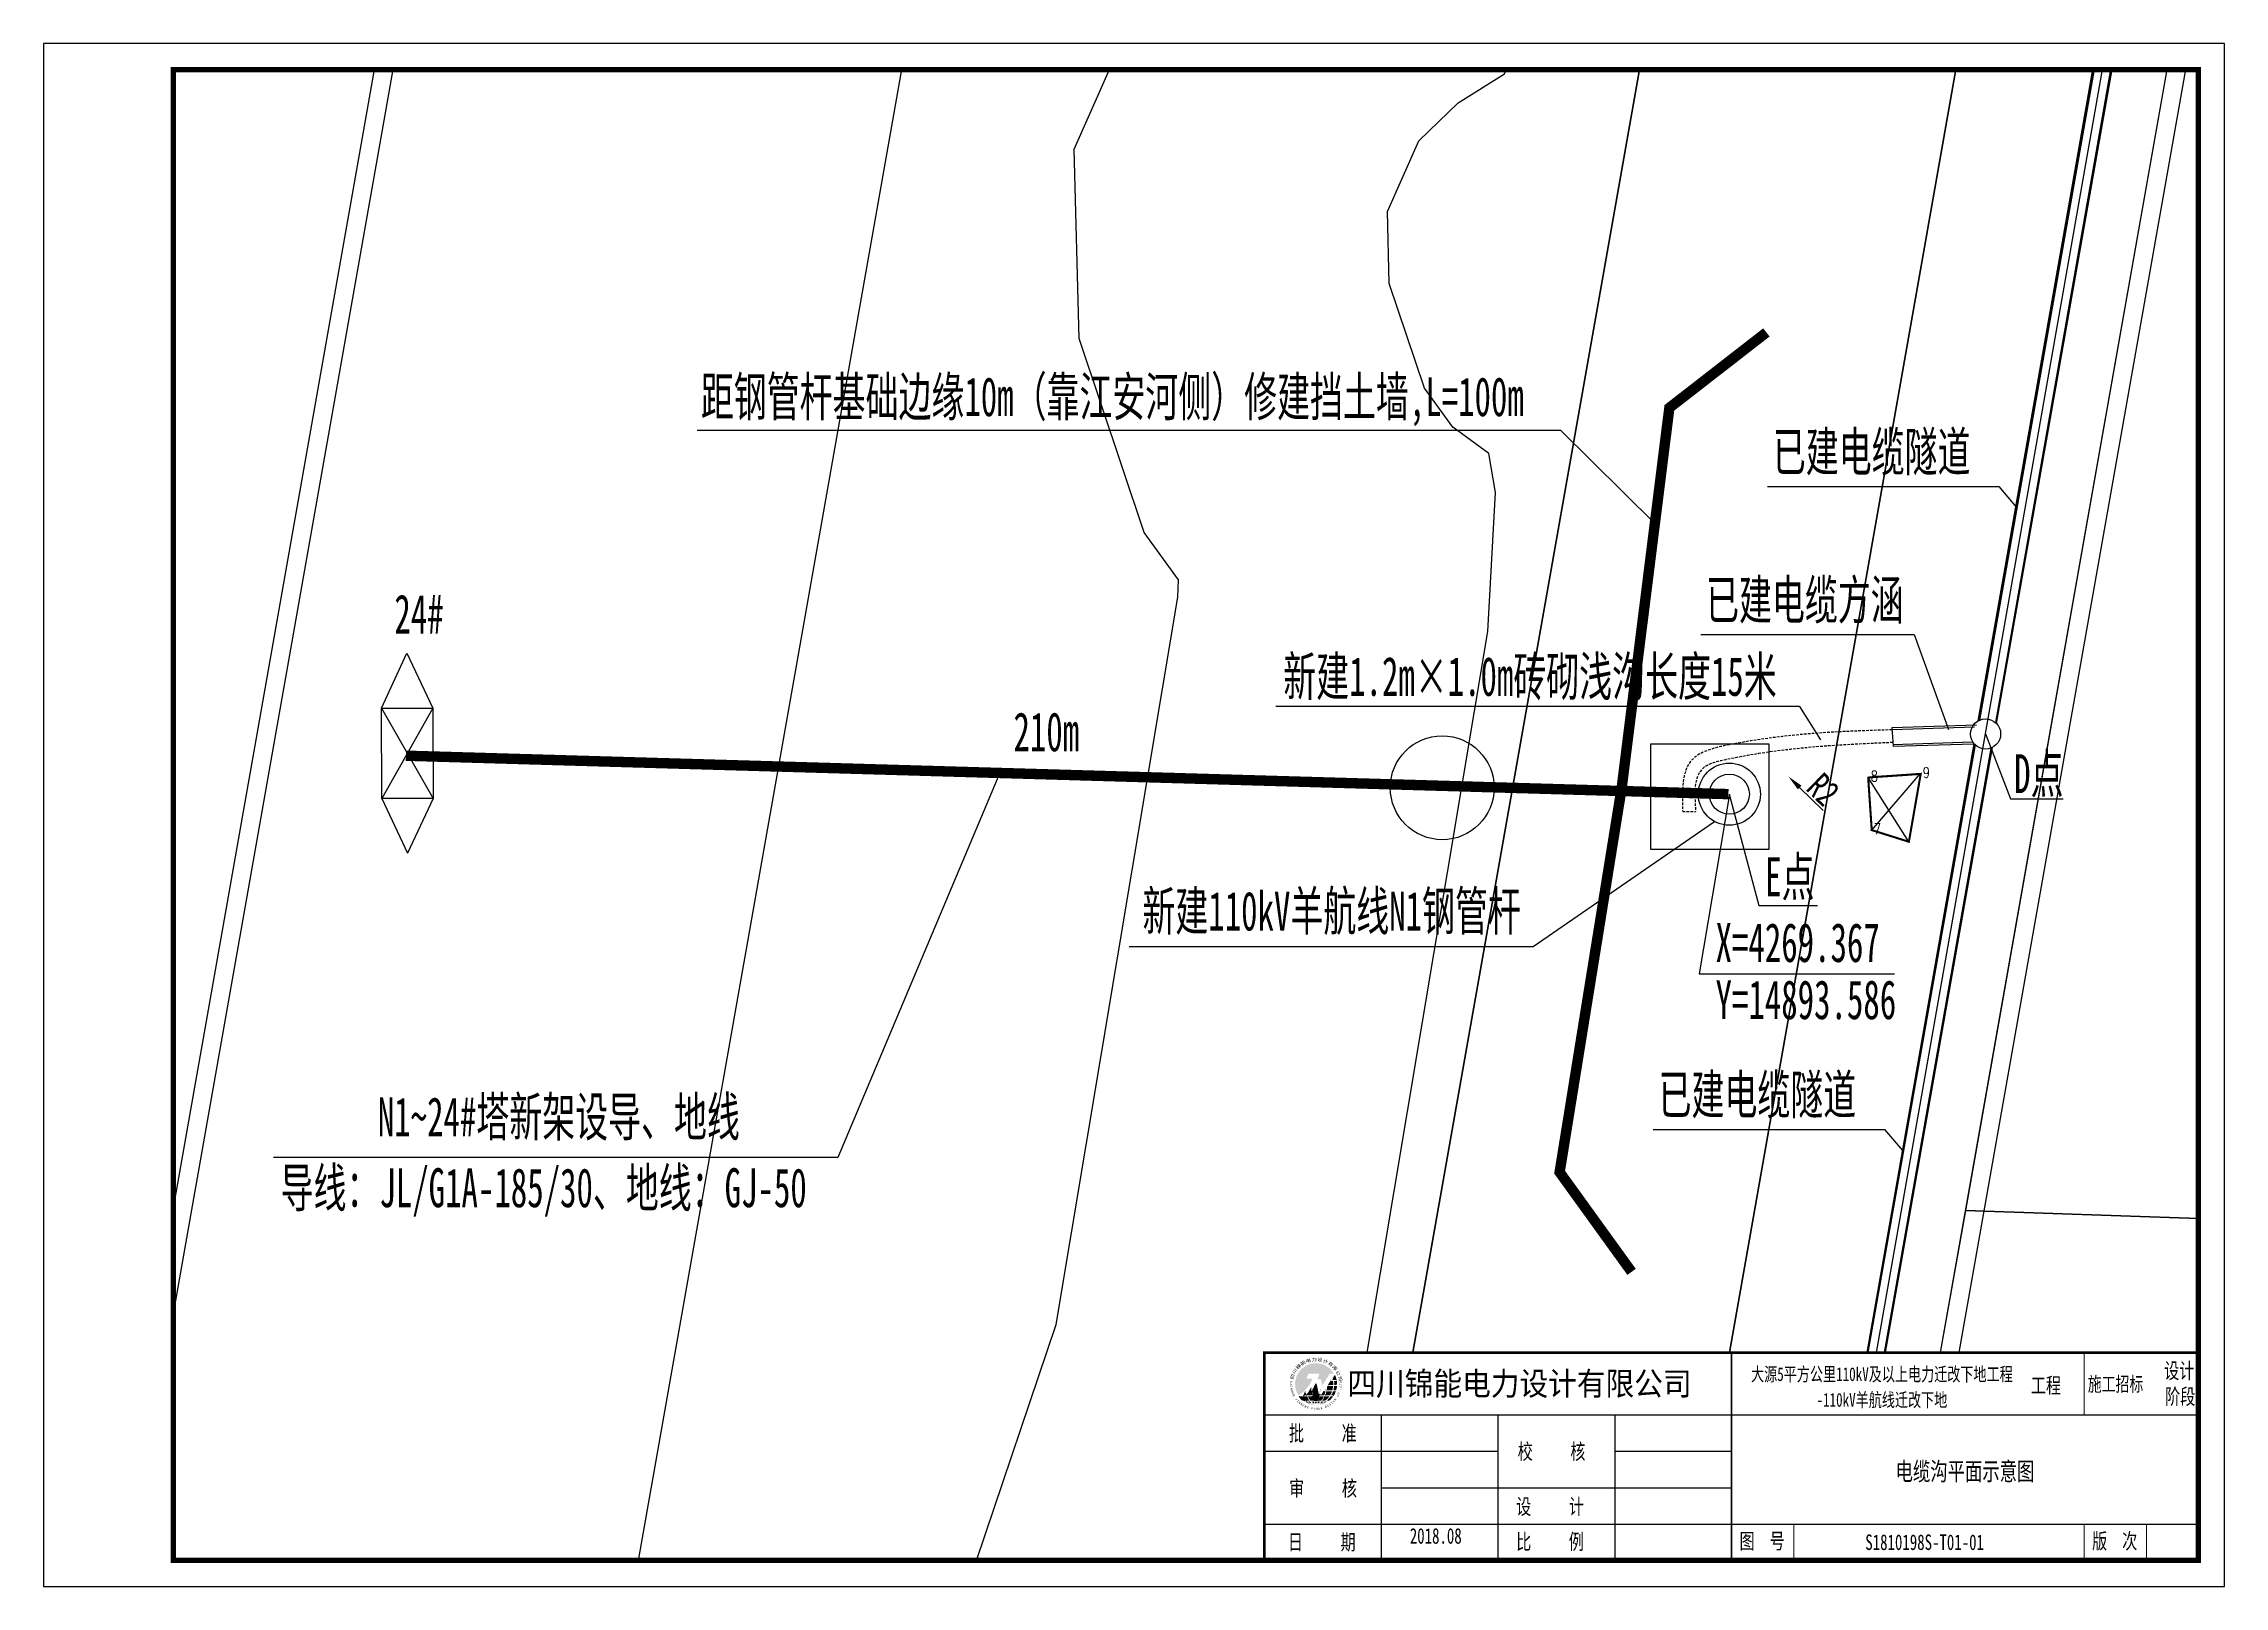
# Model space of a CAD drawing. Extents: x 468464 to 890083, y 3371610 to 6748633.
# Drawn here: x 468739.8 to 469159.8, y 3371613.1 to 3371910.1 of the extents above; entities that cross this region are included whole.
import ezdxf
from ezdxf.enums import TextEntityAlignment as Align

# ---------------------------------------------------------------- set-up
doc = ezdxf.new("R2010")
doc.units = 0
doc.header["$PDSIZE"] = 0.2
doc.linetypes.add('DASHED', pattern=[0.75, 0.5, -0.25])
doc.linetypes.add('DOTE', pattern=[2.4200000000000004, 2, -0.2, 0.02, -0.2])
doc.layers.get('0').update_dxf_attribs({"linetype": 'CONTINUOUS'})
for name, color, linetype in [('110kV羊航线现状', 7, 'CONTINUOUS'), ('1道路红线', 7, 'CONTINUOUS'), ('220kV尖石二线', 7, 'CONTINUOUS'), ('B-C', 233, 'CONTINUOUS'), ('B-E1', 151, 'CONTINUOUS'), ('B-G11', 94, 'CONTINUOUS'), ('B-G12', 102, 'CONTINUOUS'), ('B-U29', 144, 'CONTINUOUS'), ('g规划电缆隧道', 1, 'CONTINUOUS'), ('SXSS', 5, 'CONTINUOUS'), ('ZDH', 1, 'CONTINUOUS'), ('原状电力线', 7, 'CONTINUOUS'), ('图框', 7, 'CONTINUOUS')]:
    doc.layers.add(name, color=color, linetype=linetype)
doc.styles.add('GTF_XW', font='', dxfattribs={"width": 0.85})
doc.styles.add('HZ', font='rs.shx', dxfattribs={"width": 0.8, "bigfont": 'hztxt.shx'})
doc.styles.get("Standard").update_dxf_attribs({"font": '', "width": 0.75})
doc.styles.add('宋体-0.71', font='', dxfattribs={"width": 0.71})
doc.styles.add('宋体-0.8', font='', dxfattribs={"width": 0.8})
doc.styles.add('宋体-0.9', font='', dxfattribs={"width": 0.9})
doc.styles.add('宋体B', font='', dxfattribs={"width": 0.7, "height": 3.5})
doc.styles.add('宋体－0.71', font='', dxfattribs={"width": 0.71})
doc.styles.get('GTF_XW').set_extended_font_data('SimSun')
doc.styles.get('Standard').set_extended_font_data('SimSun')
doc.styles.get('宋体-0.71').set_extended_font_data('SimSun')
doc.styles.get('宋体-0.8').set_extended_font_data('SimSun')
doc.styles.get('宋体-0.9').set_extended_font_data('SimSun')
doc.styles.get('宋体B').set_extended_font_data('SimSun')
doc.styles.get('宋体－0.71').set_extended_font_data('SimSun')
doc.linetypes.add('TRACKS', pattern='A,0.15,[130,ltypeshp.shx,S=0.25,R=0,X=0,Y=0],0.15', length=0.3)
doc.dimstyles.get("Standard").update_dxf_attribs({"dimtxt": 2, "dimasz": 0.18, "dimexe": 0.18, "dimexo": 0.0625, "dimgap": 0.09, "dimtad": 0, "dimtih": 1, "dimtoh": 1, "dimzin": 0, "dimdsep": 46, "dimtxsty": 'Standard', "dimcen": 0.09, "dimadec": 0, "dimazin": 0, "dimtfac": 1, "dimtofl": 0, "dimtmove": 0, "dimatfit": 3, "dimfxl": 0.18, "dimtolj": 1, "dimtzin": 0, "dimarcsym": 0})

# ---------------------------------------------------------------- blocks, each defined once
blk = doc.blocks.new('24275275')
at = {"color": 6}
for radius in [3.987184048792175, 2.568447646417]:
    blk.add_circle((14932.65018904835, 4282.071096785695, 1.206), radius, dxfattribs=at)
blk = doc.blocks.new('A$C12DB153C')
at = {"color": 0}
for p, q in [((-0.0003886958002112806, 27.93022081581876, -13.146), (4.922444862488192, 38.49634315120056, -13.146)), ((4.922444862488192, 38.49634315120056, -13.146), (9.909367645683233, 27.96031767921522, -13.146)), ((-0.0003886958002112806, 27.93022081581876, -13.146), (9.909367645683233, 27.96031767921522, -13.146)), ((-0.0003886958002112806, 27.93022081581876, -13.146), (9.96220238582464, 10.56384418578818, -13.146)), ((0.05244604457402602, 10.53374732239172, -13.146), (-0.0003886958002112806, 27.93022081581876, -13.146)), ((9.909367645683233, 27.96031767921522, -13.146), (0.05244604457402602, 10.53374732239172, -13.146)), ((9.909367645683233, 27.96031767921522, -13.146), (9.96220238582464, 10.56384418578818, -13.146)), ((9.96220238582464, 10.56384418578818, -13.146), (0.05244604457402602, 10.53374732239172, -13.146)), ((0.05244604457402602, 10.53374732239172, -13.146), (5.039368828583974, -0.002278134692460299, -13.146)), ((9.96220238582464, 10.56384418578818, -13.146), (5.039368828583974, -0.002278134692460299, -13.146))]:
    blk.add_line(p, q, dxfattribs=at)
blk = doc.blocks.new('锦能logo')
h = blk.add_hatch(color=256)
h.set_gradient(color1=(0, 0, 255), color2=(209, 209, 255), rotation=134.99999999999994, one_color=1, tint=0.9100000262260437, name='CURVED')
h.paths.add_polyline_path([(2956.981062167134, 7398.653929549574, 0.1437894166291007), (2957.616142303794, 7396.491219602932, 0.1827803456007146), (2960.321191244089, 7399.67334109557), (2959.180153983889, 7399.67334109557), (2959.553200110413, 7400.673341095568), (2961.705198880404, 7400.673341095568), (2961.291227192975, 7399.563634659838), (2961.944313963222, 7399.563634659838), (2962.22901424623, 7398.383151630135), (2963.6834255885, 7400.673341095568), (2964.433883768071, 7400.673341095568, 0.7651000113716319)])
h = blk.add_hatch(color=256)
edge = h.paths.add_edge_path()
edge.add_ellipse((2960.981062167133, 7398.653929549574), major_axis=(0, 4), ratio=0.2227920946588142, start_angle=112.99399430776069, end_angle=123.36701296922661, ccw=False)
edge.add_arc((2957.627393821145, 7401.120008587621), 4.758928899940781, 290.43028847167915, 302.16282589198244, ccw=False)
edge.add_spline(control_points=[(2959.288581126923, 7396.660427776624), (2959.311716001526, 7396.59007686566), (2959.336077830355, 7396.521201268988), (2959.361581253227, 7396.453929549574)], knot_values=[2.11062697296516, 2.11062697296516, 2.11062697296516, 2.11062697296516, 2.174523381089376, 2.174523381089376, 2.174523381089376, 2.174523381089376], degree=3, periodic=0)
edge.add_line((2959.361581253227, 7396.453929549574), (2960.236789836156, 7396.453929549574))
edge = h.paths.add_edge_path()
edge.add_ellipse((2960.981062167133, 7398.653929549574), major_axis=(0, 4), ratio=0.548638331573045, start_angle=120.9869532087852, end_angle=123.36701296923081, ccw=False)
edge.add_arc((2957.627393821145, 7401.120008587621), 4.75892889994079, 281.33658652327006, 288.02179753906887, ccw=False)
edge.add_line((2958.562867329798, 7396.453929549574), (2959.148248796764, 7396.453929549574))
edge = h.paths.add_edge_path()
edge.add_ellipse((2960.981062167133, 7398.653929549574), major_axis=(0, 4), ratio=0.8862548494234943, start_angle=126.86989764584419, end_angle=143.1301023541536, ccw=False)
edge.add_line((2958.145046648978, 7396.253929549574), (2957.781062167133, 7396.253929549574))
edge.add_arc((2960.981062167133, 7398.653929549574), 3.999999999999808, 216.869897645844, 233.130102354156)
edge.add_line((2958.581062167133, 7395.453929549574), (2958.854050528517, 7395.453929549574))
edge = h.paths.add_edge_path()
edge.add_ellipse((2960.981062167133, 7398.653929549574), major_axis=(0, 4), ratio=0.548638331573045, start_angle=126.869897645843, end_angle=143.1301023541535, ccw=False)
edge.add_line((2959.225419506099, 7396.253929549574), (2958.388133573606, 7396.253929549574))
edge.add_spline(control_points=[(2958.388133573605, 7396.253929549574), (2958.428873015288, 7396.197209226918), (2958.47105159217, 7396.141861338325), (2958.514584378582, 7396.087959601681)], knot_values=[2.251264128307453, 2.251264128307453, 2.251264128307453, 2.251264128307453, 2.308950918631056, 2.308950918631056, 2.308950918631056, 2.308950918631056], degree=3, periodic=0)
edge.add_spline(control_points=[(2958.514584378582, 7396.087959601681), (2958.579933067868, 7396.007045694479), (2958.648333350761, 7395.929390565146), (2958.719497950681, 7395.855243577877)], knot_values=[2.308950918631056, 2.308950918631056, 2.308950918631056, 2.308950918631056, 2.395546711078183, 2.395546711078183, 2.395546711078183, 2.395546711078183], degree=3, periodic=0)
edge.add_spline(control_points=[(2958.719497950681, 7395.855243577877), (2958.784879693385, 7395.787121797534), (2958.852594748059, 7395.721961178952), (2958.922420333952, 7395.659955102126)], knot_values=[2.395546711078183, 2.395546711078183, 2.395546711078183, 2.395546711078183, 2.475105702872352, 2.475105702872352, 2.475105702872352, 2.475105702872352], degree=3, periodic=0)
edge.add_spline(control_points=[(2958.922420333952, 7395.659955102126), (2958.998625351018, 7395.592284003029), (2959.07734416236, 7395.528370189746), (2959.158287177293, 7395.46846503519)], knot_values=[2.475105702872352, 2.475105702872352, 2.475105702872352, 2.475105702872352, 2.5619333928921, 2.5619333928921, 2.5619333928921, 2.5619333928921], degree=3, periodic=0)
edge.add_spline(control_points=[(2959.158287177293, 7395.46846503519), (2959.164869775819, 7395.463593316706), (2959.171467084271, 7395.458748109767), (2959.178078946897, 7395.453929549574)], knot_values=[2.5619333928921, 2.5619333928921, 2.5619333928921, 2.5619333928921, 2.568994555918444, 2.568994555918444, 2.568994555918444, 2.568994555918444], degree=3, periodic=0)
edge.add_line((2959.178078946897, 7395.453929549574), (2959.664330171358, 7395.453929549574))
edge = h.paths.add_edge_path()
edge.add_ellipse((2960.981062167133, 7398.653929549574), major_axis=(0, 4), ratio=0.2227920946588142, start_angle=126.8698976458474, end_angle=143.1301023541531, ccw=False)
edge.add_line((2960.268127464225, 7396.253929549574), (2959.44278636639, 7396.253929549574))
edge.add_spline(control_points=[(2959.44278636639, 7396.253929549574), (2959.566802330377, 7395.968304404979), (2959.711907769087, 7395.717357848514), (2959.885958734283, 7395.492582574107), (2959.901564914547, 7395.473031038097), (2959.917281615523, 7395.453929549574)], knot_values=[2.239461292921109, 2.239461292921109, 2.239461292921109, 2.239461292921109, 2.525164764367402, 2.525164764367402, 2.553069319174483, 2.553069319174483, 2.553069319174483, 2.553069319174483], degree=3, periodic=0)
edge.add_line((2959.917281615523, 7395.453929549574), (2960.446361139952, 7395.453929549574))
edge = h.paths.add_edge_path()
edge.add_ellipse((2960.981062167133, 7398.653929549574), major_axis=(0, 4), ratio=0.8862548494234943, start_angle=148.2116693829467, end_angle=179.9999999999962, ccw=False)
edge.add_line((2959.113607321071, 7395.253929549574), (2958.873931416562, 7395.253929549574))
edge.add_arc((2960.981062167133, 7398.653929549574), 4, 238.2116693829475, 269.9999999999968)
h = blk.add_hatch(color=256)
edge = h.paths.add_edge_path()
edge.add_line((2960.303633320672, 7397.453929549576), (2961.275626788034, 7397.453929549574))
edge.add_line((2961.275626788034, 7397.453929549574), (2961.028117067938, 7398.653859529253))
edge.add_arc((2949.396426195539, 7404.858068765025), 13.18288453989743, 325.8301632773273, 331.9250557706892, ccw=False)
h.paths.add_polyline_path([(2960.656764305257, 7395.45319312562), (2960.470422019384, 7396.254326736809), (2961.491919576964, 7396.254326736809), (2961.312051362964, 7395.45319312562)])
edge = h.paths.add_edge_path()
edge.add_line((2961.554203114296, 7396.67963156367), (2961.523220757679, 7396.454030657793))
edge.add_line((2961.523220757679, 7396.454030657793), (2960.438661576827, 7396.454030657792))
edge.add_line((2960.438661576827, 7396.454030657792), (2960.338518995747, 7397.25691873606))
edge.add_line((2960.338518995747, 7397.25691873606), (2961.331495671739, 7397.253929549575))
edge.add_line((2961.331495671739, 7397.253929549575), (2961.373950294682, 7397.011791336146))
edge.add_arc((2961.870947410163, 7397.066507578737), 0.4999999999999713, 186.2826018710461, 230.6920239323921)
h.paths.add_polyline_path([(2959.288296430605, 7396.660355698461), (2960.160759453479, 7397.090699799897), (2960.137815593471, 7397.262492086918)])
h = blk.add_hatch(color=256)
edge = h.paths.add_edge_path()
edge.add_ellipse((2960.981062167133, 7398.653929549574), major_axis=(0, 4), ratio=0.548638331573045, start_angle=148.2116693829451, end_angle=156.4349843470533, ccw=False)
edge.add_line((2959.825009467735, 7395.253929549574), (2959.487741293253, 7395.253929549574))
edge.add_spline(control_points=[(2959.487741293253, 7395.253929549574), (2959.497414595796, 7395.248441286056), (2959.50711107926, 7395.243007554984), (2959.705199304247, 7395.133381292929), (2959.901981436066, 7395.049746957019), (2960.103702934556, 7394.987501514934)], knot_values=[2.675861574488249, 2.675861574488249, 2.675861574488249, 2.675861574488249, 2.685596137520381, 2.685596137520381, 2.87426176627722, 2.87426176627722, 2.87426176627722, 2.87426176627722], degree=3, periodic=0)
edge = h.paths.add_edge_path()
edge.add_ellipse((2960.981062167133, 7398.653929549574), major_axis=(0, 4), ratio=0.2227920946588142, start_angle=148.2116693829511, end_angle=159.7350271753392, ccw=False)
edge.add_line((2960.511610093494, 7395.253929549574), (2960.102659638547, 7395.253929549574))
edge.add_spline(control_points=[(2960.102659638531, 7395.253929549589), (2960.271023879841, 7395.093847910067), (2960.447455135382, 7394.981508139251), (2960.639160360004, 7394.912288348518), (2960.655780749933, 7394.90669959402), (2960.672395110727, 7394.901526130303)], knot_values=[2.660182515614395, 2.660182515614395, 2.660182515614395, 2.660182515614395, 2.946025558428636, 2.946025558428636, 2.973172350748402, 2.973172350748402, 2.973172350748402, 2.973172350748402], degree=3, periodic=0)
edge = h.paths.add_edge_path(flags=17)
edge.add_spline(control_points=[(2961.858516553375, 7394.987577166084), (2962.070582387616, 7395.053111472752), (2962.277192669183, 7395.142258694488), (2962.474328626089, 7395.253929549574)], knot_values=[3.408957094167295, 3.408957094167295, 3.408957094167295, 3.408957094167295, 3.607306422438473, 3.607306422438473, 3.607306422438473, 3.607306422438473], degree=3, periodic=0)
edge.add_line((2962.474328626089, 7395.253929549574), (2962.137114866532, 7395.253929549574))
edge.add_ellipse((2960.981062167133, 7398.653929549574), major_axis=(0, 4), ratio=0.548638331573045, start_angle=203.5677259901117, end_angle=211.7883306170559, ccw=False)
edge = h.paths.add_edge_path()
edge.add_line((2963.088192917704, 7395.253929549574), (2962.848517013196, 7395.253929549574))
edge.add_ellipse((2960.981062167133, 7398.653929549574), major_axis=(0, 4), ratio=0.8862548494234943, start_angle=179.9999999999962, end_angle=211.7883306170542, ccw=False)
edge.add_arc((2960.981062167133, 7398.653929549574), 4, 269.9999999999968, 301.7883306170561)
h = blk.add_hatch(color=256)
edge = h.paths.add_edge_path()
edge.add_spline(control_points=[(2962.871261622121, 7397.453929549574), (2962.886847128583, 7397.541483108903), (2962.900749563245, 7397.630106074602), (2962.912924268924, 7397.719561386606)], knot_values=[4.39846764421691, 4.39846764421691, 4.39846764421691, 4.39846764421691, 4.469670888643413, 4.469670888643413, 4.469670888643413, 4.469670888643413], degree=3, periodic=0)
edge.add_line((2962.912924268924, 7397.719561386606), (2962.734017808048, 7397.453929549574))
edge.add_line((2962.734017808048, 7397.453929549574), (2962.871261622121, 7397.453929549574))
edge = h.paths.add_edge_path()
edge.add_spline(control_points=[(2962.600473923594, 7396.453929549574), (2962.640374726167, 7396.559172065085), (2962.677499260145, 7396.668319759509), (2962.757534068245, 7396.932966224926), (2962.797902888273, 7397.091194768968), (2962.832336246277, 7397.253929549575)], knot_values=[4.108645960211935, 4.108645960211935, 4.108645960211935, 4.108645960211935, 4.208607940612338, 4.208607940612338, 4.343707102819545, 4.343707102819545, 4.343707102819545, 4.343707102819545], degree=3, periodic=0)
edge.add_line((2962.832336246277, 7397.253929549575), (2962.599315234083, 7397.253929549575))
edge.add_line((2962.599315234084, 7397.253929549575), (2962.271781169773, 7396.767622488517))
edge.add_arc((2961.870947410164, 7397.066507578737), 0.4999999999999713, 255.2323980017045, 323.2896350481477, ccw=False)
edge.add_ellipse((2960.981062167133, 7398.653929549574), major_axis=(0, 4), ratio=0.2227920946588142, start_angle=236.6329870307735, end_angle=238.820130398395, ccw=False)
edge.add_line((2961.72533449811, 7396.453929549574), (2962.600473923594, 7396.453929549574))
edge = h.paths.add_edge_path()
edge.add_spline(control_points=[(2962.044765516351, 7395.453929549574), (2962.077254990169, 7395.493381026517), (2962.109265684618, 7395.534732932496), (2962.280280676527, 7395.769808874506), (2962.408222392252, 7395.997981287271), (2962.519292112041, 7396.253929549574)], knot_values=[3.730062961207604, 3.730062961207604, 3.730062961207604, 3.730062961207604, 3.787747146551104, 3.787747146551104, 4.043715071269597, 4.043715071269597, 4.043715071269597, 4.043715071269597], degree=3, periodic=0)
edge.add_line((2962.519292112041, 7396.253929549574), (2961.693996870041, 7396.253929549574))
edge.add_ellipse((2960.981062167133, 7398.653929549574), major_axis=(0, 4), ratio=0.2227920946588142, start_angle=216.869897645847, end_angle=233.13010235415152, ccw=False)
edge.add_line((2961.515763194314, 7395.453929549574), (2962.044765516351, 7395.453929549574))
edge = h.paths.add_edge_path()
edge.add_spline(control_points=[(2961.687206736099, 7395.108670120731), (2961.710849277093, 7395.126184182917), (2961.734401723015, 7395.144603203798), (2961.757839030543, 7395.1639211968)], knot_values=[3.526917542540041, 3.526917542540041, 3.526917542540041, 3.526917542540041, 3.566033487143058, 3.566033487143058, 3.566033487143058, 3.566033487143058], degree=3, periodic=0)
edge.add_spline(control_points=[(2961.757839030543, 7395.1639211968), (2961.791066722037, 7395.191308827008), (2961.824062991302, 7395.220503344761), (2961.856756475953, 7395.251487690944)], knot_values=[3.566033487143058, 3.566033487143058, 3.566033487143058, 3.566033487143058, 3.621489197586636, 3.621489197586636, 3.621489197586636, 3.621489197586636], degree=3, periodic=0)
edge.add_spline(control_points=[(2961.856756475953, 7395.251487690944), (2961.857614028328, 7395.252300412498), (2961.858471372382, 7395.25311436548), (2961.859328506827, 7395.253929549591)], knot_values=[3.621489197586636, 3.621489197586636, 3.621489197586636, 3.621489197586636, 3.622943804725669, 3.622943804725669, 3.622943804725669, 3.622943804725669], degree=3, periodic=0)
edge.add_line((2961.85932850681, 7395.253929549574), (2961.450514240773, 7395.253929549574))
edge.add_ellipse((2960.981062167133, 7398.653929549574), major_axis=(0, 4), ratio=0.2227920946588142, start_angle=200.2593301670571, end_angle=211.7883306170499, ccw=False)
edge.add_spline(control_points=[(2961.289646889722, 7394.901389705381), (2961.306832910057, 7394.9067557857), (2961.32402443564, 7394.91257148374), (2961.34122246483, 7394.918837188779)], knot_values=[3.309935535646117, 3.309935535646117, 3.309935535646117, 3.309935535646117, 3.338035074114369, 3.338035074114369, 3.338035074114369, 3.338035074114369], degree=3, periodic=0)
edge.add_spline(control_points=[(2961.34122246483, 7394.918837188779), (2961.358880588583, 7394.925270518653), (2961.376545568579, 7394.932178255442), (2961.399365473753, 7394.941710888665), (2961.404513032477, 7394.943903845129), (2961.409660913406, 7394.946139630558)], knot_values=[3.338035074114369, 3.338035074114369, 3.338035074114369, 3.338035074114369, 3.36688635248987, 3.36688635248987, 3.375288881217743, 3.375288881217743, 3.375288881217743, 3.375288881217743], degree=3, periodic=0)
edge.add_spline(control_points=[(2961.409660913406, 7394.946139630558), (2961.433397456778, 7394.956448691416), (2961.457140850441, 7394.967668326879), (2961.480866759613, 7394.979792719738)], knot_values=[3.375288881217743, 3.375288881217743, 3.375288881217743, 3.375288881217743, 3.4140323934231, 3.4140323934231, 3.4140323934231, 3.4140323934231], degree=3, periodic=0)
edge.add_spline(control_points=[(2961.480866759613, 7394.979792719738), (2961.503459204677, 7394.991337890781), (2961.526035795927, 7395.003703437707), (2961.548575522274, 7395.016884337836)], knot_values=[3.4140323934231, 3.4140323934231, 3.4140323934231, 3.4140323934231, 3.450925001616034, 3.450925001616034, 3.450925001616034, 3.450925001616034], degree=3, periodic=0)
edge.add_spline(control_points=[(2961.548575522274, 7395.016884337836), (2961.572467203149, 7395.030855841071), (2961.596317464107, 7395.04574344226), (2961.620101281948, 7395.061541159631)], knot_values=[3.450925001616034, 3.450925001616034, 3.450925001616034, 3.450925001616034, 3.490030464037291, 3.490030464037291, 3.490030464037291, 3.490030464037291], degree=3, periodic=0)
edge.add_spline(control_points=[(2961.620101281948, 7395.061541159631), (2961.642535885747, 7395.076442700357), (2961.664911371012, 7395.092154027529), (2961.687206736099, 7395.108670120731)], knot_values=[3.490030464037291, 3.490030464037291, 3.490030464037291, 3.490030464037291, 3.526917542540041, 3.526917542540041, 3.526917542540041, 3.526917542540041], degree=3, periodic=0)
h = blk.add_hatch(color=256)
edge = h.paths.add_edge_path()
edge.add_spline(control_points=[(2964.321339429546, 7398.453929549575), (2964.333550000845, 7398.721104585125), (2964.320737977568, 7398.989764808892), (2964.28360268591, 7399.253929549574)], knot_values=[4.660048990562125, 4.660048990562125, 4.660048990562125, 4.660048990562125, 4.870036013834051, 4.870036013834051, 4.870036013834051, 4.870036013834051], degree=3, periodic=0)
edge.add_line((2964.28360268591, 7399.253929549574), (2963.946340973735, 7399.253929549574))
edge.add_line((2963.946340973735, 7399.253929549574), (2963.407530677874, 7398.453929549575))
edge.add_line((2963.407530677874, 7398.453929549575), (2964.321339429546, 7398.453929549575))
edge = h.paths.add_edge_path()
edge.add_line((2964.935806153789, 7399.253929549574), (2964.485973203536, 7399.253929549574))
edge.add_ellipse((2960.981062167133, 7398.653929549574), major_axis=(0, 4), ratio=0.8862548494234943, start_angle=267.13401601740213, end_angle=278.626926558679, ccw=False)
edge.add_line((2964.521647517566, 7398.453929549575), (2964.976059038221, 7398.453929549575))
edge.add_arc((2960.981062167133, 7398.653929549577), 3.999999999999988, 357.1340160173777, 359.9999999999757)
edge.add_arc((2960.981062167133, 7398.653929549573), 4, 1.13991e-11, 8.626926558690478)
edge = h.paths.add_edge_path()
edge.add_spline(control_points=[(2964.154284994874, 7397.453929549576), (2964.226842945412, 7397.701088076622), (2964.277265516587, 7397.956760359453), (2964.305052440105, 7398.228478990844), (2964.306294910523, 7398.241200859534), (2964.307479708482, 7398.253929549574)], knot_values=[4.39285942548523, 4.39285942548523, 4.39285942548523, 4.39285942548523, 4.597508568944722, 4.597508568944722, 4.607554696123628, 4.607554696123628, 4.607554696123628, 4.607554696123628], degree=3, periodic=0)
edge.add_line((2964.307479708481, 7398.253929549574), (2963.272828103908, 7398.253929549574))
edge.add_line((2963.272828103909, 7398.253929549574), (2963.152534636767, 7398.075323508726))
edge.add_ellipse((2960.981062167133, 7398.653929549574), major_axis=(0, 4), ratio=0.548638331573045, start_angle=252.54239687627899, end_angle=261.68290055675214, ccw=False)
edge.add_line((2963.074532614683, 7397.453929549574), (2964.154284994874, 7397.453929549574))
edge = h.paths.add_edge_path()
edge.add_line((2964.96101191556, 7398.253929549574), (2964.508311932138, 7398.253929549574))
edge.add_ellipse((2960.981062167133, 7398.653929549574), major_axis=(0, 4), ratio=0.8862548494234943, start_angle=252.5423968762787, end_angle=264.2608295227337, ccw=False)
edge.add_line((2964.362795140377, 7397.453929549574), (2964.796818972801, 7397.453929549574))
edge.add_arc((2960.981062167133, 7398.653929549573), 3.999999999999845, 342.5423968762892, 354.2608295227445)
edge = h.paths.add_edge_path()
edge.add_spline(control_points=[(2963.708071417149, 7396.453929549574), (2963.722060495244, 7396.476284119536), (2963.735835845721, 7396.498816594688), (2963.885982688607, 7396.750288058729), (2964.000270169787, 7396.996499318715), (2964.090091903093, 7397.253929549575)], knot_values=[4.097934744531436, 4.097934744531436, 4.097934744531436, 4.097934744531436, 4.119530461088637, 4.119530461088637, 4.337106801878666, 4.337106801878666, 4.337106801878666, 4.337106801878666], degree=3, periodic=0)
edge.add_line((2964.090091903093, 7397.253929549575), (2963.036809336644, 7397.253929549575))
edge.add_ellipse((2960.981062167133, 7398.653929549574), major_axis=(0, 4), ratio=0.548638331573045, start_angle=236.63298703077072, end_angle=249.5126848852783, ccw=False)
edge.add_line((2962.813875537502, 7396.453929549574), (2963.708071417149, 7396.453929549574))
edge = h.paths.add_edge_path()
edge.add_line((2964.728060966172, 7397.253929549575), (2964.301858023566, 7397.253929549575))
edge.add_ellipse((2960.981062167133, 7398.653929549574), major_axis=(0, 4), ratio=0.8862548494234943, start_angle=236.6329870307723, end_angle=249.51268488527768, ccw=False)
edge.add_line((2963.941737067337, 7396.453929549574), (2964.321720784831, 7396.453929549574))
edge.add_arc((2960.981062167133, 7398.653929549574), 3.999999999999916, 326.6329870307686, 339.5126848852755)
edge = h.paths.add_edge_path()
edge.add_spline(control_points=[(2962.784279539617, 7395.453929549574), (2963.0816886685, 7395.670685139674), (2963.349455536195, 7395.941706136046), (2963.573843342575, 7396.253929549574)], knot_values=[3.714253050741603, 3.714253050741603, 3.714253050741603, 3.714253050741603, 4.031885701711839, 4.031885701711839, 4.031885701711839, 4.031885701711839], degree=3, periodic=0)
edge.add_line((2963.573843342575, 7396.253929549574), (2962.736704828167, 7396.253929549574))
edge.add_ellipse((2960.981062167133, 7398.653929549574), major_axis=(0, 4), ratio=0.548638331573045, start_angle=216.8698976458475, end_angle=233.130102354157, ccw=False)
edge.add_line((2962.297794162909, 7395.453929549574), (2962.784279539617, 7395.453929549574))
edge = h.paths.add_edge_path()
edge.add_line((2964.181062167133, 7396.253929549574), (2963.817077685288, 7396.253929549574))
edge.add_ellipse((2960.981062167133, 7398.653929549574), major_axis=(0, 4), ratio=0.8862548494234943, start_angle=216.8698976458474, end_angle=233.1301023541559, ccw=False)
edge.add_line((2963.108073805749, 7395.453929549574), (2963.381062167133, 7395.453929549574))
edge.add_arc((2960.981062167133, 7398.653929549574), 3.999999999999961, 306.8698976458538, 323.1301023541625)
h = blk.add_hatch(color=256)
edge = h.paths.add_edge_path()
edge.add_line((2964.636341288388, 7400.278409326524), (2964.359166231878, 7399.866872934381))
edge.add_ellipse((2960.981062167133, 7398.653929549574), major_axis=(0, 4), ratio=0.8862548494234943, start_angle=281.5369590328168, end_angle=287.6520596271704, ccw=False)
edge.add_line((2964.45445762818, 7399.453929549574), (2964.900245755586, 7399.453929549574))
edge.add_arc((2960.981062167133, 7398.653929549574), 3.999999999999953, 11.53695903281878, 23.96132766610068)
edge = h.paths.add_edge_path()
edge.add_spline(control_points=[(2964.250670857409, 7399.453929549574), (2964.238540475621, 7399.518107791411), (2964.224955721538, 7399.581923909234), (2964.209926932942, 7399.645289493854)], knot_values=[4.923285607825284, 4.923285607825284, 4.923285607825284, 4.923285607825284, 4.974821320729691, 4.974821320729691, 4.974821320729691, 4.974821320729691], degree=3, periodic=0)
edge.add_line((2964.209926932942, 7399.645289493854), (2964.081043547701, 7399.453929549574))
edge.add_line((2964.081043547701, 7399.453929549574), (2964.250670857409, 7399.453929549574))
h = blk.add_hatch(color=256)
edge = h.paths.add_edge_path()
edge.add_spline(control_points=[(2960.981062167194, 7394.853935159444), (2960.981727004263, 7394.854017897967), (2960.991820073574, 7394.85503193055), (2961.038327152559, 7394.893489684063), (2961.071455213247, 7394.93046201283), (2961.148447622351, 7395.051408580002), (2961.192914586096, 7395.141947061633), (2961.236713616394, 7395.253929549574)], knot_values=[3.169311877621223, 3.169311877621223, 3.169311877621223, 3.169311877621223, 3.323781551669675, 3.323781551669675, 3.478251225718127, 3.478251225718127, 3.66092720216701, 3.66092720216701, 3.66092720216701, 3.66092720216701], degree=3, periodic=0)
edge.add_line((2961.236713616394, 7395.253929549574), (2960.725135237765, 7395.253929549574))
edge.add_spline(control_points=[(2960.725135237765, 7395.253929549574), (2960.779769687456, 7395.113926995359), (2960.836751859494, 7395.007446897527), (2960.9219513646, 7394.892951199977), (2960.953212038973, 7394.867689729759), (2960.977467314246, 7394.854184245434), (2960.980650265171, 7394.853986420347), (2960.981062167138, 7394.853935159435)], knot_values=[2.62227151623049, 2.62227151623049, 2.62227151623049, 2.62227151623049, 2.850686360674083, 2.850686360674083, 3.018171193868114, 3.018171193868114, 3.113873434683093, 3.113873434683093, 3.113873434683093, 3.113873434683093], degree=3, periodic=0)
for p, q in [((2960.137815593471, 7397.262492086918), (2959.288296430605, 7396.660355698461)), ((2959.288296430605, 7396.660355698461), (2960.160759453479, 7397.090699799897)), ((2960.160759453479, 7397.090699799897), (2960.137815593471, 7397.262492086918)), ((2960.303633320672, 7397.453929549576), (2961.275626788034, 7397.453929549574)), ((2960.338518995747, 7397.25691873606), (2961.331495671739, 7397.253929549575)), ((2960.338518995747, 7397.25691873606), (2960.438661576827, 7396.454030657792)), ((2960.438661576827, 7396.454030657792), (2961.523220757679, 7396.454030657793)), ((2960.470422019384, 7396.254326736809), (2961.491919576964, 7396.254326736809)), ((2960.656764305257, 7395.45319312562), (2960.470422019384, 7396.254326736809)), ((2961.491919576964, 7396.254326736809), (2961.312051362964, 7395.45319312562)), ((2961.554203114296, 7396.67963156367), (2961.523220757679, 7396.454030657793)), ((2961.312051362964, 7395.45319312562), (2960.656764305257, 7395.45319312562))]:
    blk.add_line(p, q)
at = {"color": 7, "lineweight": 0}
for p, q in [((2961.275626788034, 7397.453929549574), (2961.028117067938, 7398.653859529253)), ((2961.373950294682, 7397.011791336146), (2961.331495671739, 7397.253929549575)), ((2962.599315234083, 7397.253929549575), (2962.271781169773, 7396.767622488517)), ((2963.946340973735, 7399.253929549574), (2963.407530677874, 7398.453929549575)), ((2964.636341288388, 7400.278409326524), (2964.359166231878, 7399.866872934381))]:
    blk.add_line(p, q, dxfattribs=at)
for centre, radius, start, end in [((2960.981062167133, 7398.653929549574), 4, 216.8698976458544, 233.1301023541664), ((2957.627393821145, 7401.120008587621), 4.758928899940781, 281.3365865232777, 288.0217975390541), ((2949.396426195539, 7404.858068765025), 13.18288453989743, 325.8301632773273, 331.9250557706892), ((2961.870947410163, 7397.066507578737), 0.4999999999999713, 186.2826018710461, 230.6920239323921), ((2961.870947410164, 7397.066507578737), 0.4999999999999713, 255.232398001711, 323.2896350481268), ((2960.981062167133, 7398.653929549574), 4, 306.8698976458335, 323.1301023541456), ((2960.981062167133, 7398.653929549574), 4, 326.6329870307663, 339.5126848852572), ((2960.981062167133, 7398.653929549574), 3.999999999999999, 11.53695903280796, 23.96132766610368), ((2960.981062167133, 7398.653929549573), 3.999999999999999, 342.5423968762713, 354.2608295227657), ((2960.981062167133, 7398.653929549573), 4, 0, 8.626926558710773)]:
    blk.add_arc(centre, radius, start, end, dxfattribs=at)
for start_param, end_param in [(2.214297435588184, 2.498091544796467), (4.913746901175043, 5.020475540637175)]:
    blk.add_ellipse((2960.981062167133, 7398.653929549574), major_axis=(0, 4), ratio=0.8862548494234943, start_param=start_param, end_param=end_param)
blk.add_open_spline([(2958.388133573605, 7396.253929549574), (2958.612520476636, 7395.941522284908), (2958.880565643273, 7395.670749807746), (2959.178078946897, 7395.453929549574)], degree=3)
at = {"width": 1.199999999999999}
for s, height, rotation, style, p in [('四', 0.6, 75.00000000000001, '宋体-0.8', (2956.620283041136, 7399.489826739384)), ('川', 0.6, 61.36363636363636, '宋体-0.8', (2956.929735555601, 7400.541327975904)), ('锦', 0.6, 47.72727272727273, '宋体-0.9', (2957.506557434682, 7401.419712636435)), ('能', 0.6, 34.0909090909091, '宋体-0.8', (2958.246008285137, 7402.167906883606)), ('电', 0.6, 20.45454545454546, '宋体-0.8', (2959.165383876876, 7402.687764077343)), ('力', 0.6, 6.818181818181818, '宋体-0.71', (2960.194816752031, 7402.993218109758)), ('设', 0.6, 353.1818181818182, '宋体－0.71', (2961.217755710953, 7403.090085648852)), ('计', 0.6, 339.5454545454545, '宋体-0.8', (2962.264045471879, 7402.92139644756)), ('有', 0.6, 325.9090909090909, '宋体-0.8', (2963.230902280205, 7402.483390558791)), ('限', 0.6, 312.2727272727273, '宋体－0.71', (2964.07805952731, 7401.866034095592)), ('公', 0.6, 298.6363636363636, '宋体-0.8', (2964.75650162721, 7401.045383321623)), ('I', 0.4, 268.4131932482936, '宋体-0.8', (2956.006947292615, 7398.817443283114)), ('S', 0.4, 262.9846218197222, '宋体-0.8', (2956.044725810823, 7399.287284823755)), ('C', 0.4, 273.8417646768651, '宋体-0.8', (2956.013787457748, 7398.346134995589)), ('H', 0.4, 279.2703361054365, '宋体-0.8', (2956.065184948741, 7397.877587679225)), ('U', 0.4, 284.6989075340079, '宋体-0.8', (2956.16067872108, 7397.416004285682)), ('A', 0.4, 290.1274789625793, '宋体-0.8', (2956.29941217887, 7396.965525299001)), ('N', 0.4, 295.5560503911508, '宋体-0.8', (2956.480140858645, 7396.530191594751)), ('C', 0.4, 60.41319324829371, '宋体-0.8', (2965.296179874169, 7396.17435000853)), ('O', 0.4, 65.84176467686511, '宋体-0.8', (2965.511406205129, 7396.593701789512)), ('司', 0.6, 285, '宋体-0.8', (2965.244470925319, 7400.092294421289)), ('L', 0.4, 82.12747896257942, '宋体-0.8', (2965.907371537007, 7397.946800481983)), ('D', 0.4, 92.9846218197223, '宋体-0.8', (2965.952385471478, 7398.887382177773)), ('T', 0.4, 87.55605039115088, '宋体-0.8', (2965.952174378707, 7398.416024303976)), ('.', 0.4, 71.2703361054365, '宋体-0.8', (2965.685994555029, 7397.031534175053)), (',', 0.4, 76.698907534008, '宋体-0.8', (2965.818378835732, 7397.483919731822)), ('J', 0.4, 306.4131932482936, '宋体-0.8', (2956.960737049911, 7395.720409227881)), ('I', 0.4, 311.8417646768651, '宋体-0.8', (2957.256293529224, 7395.353224455203)), ('N', 0.4, 317.2703361054363, '宋体-0.8', (2957.585261836886, 7395.01564758647)), ('N', 0.4, 322.6989075340079, '宋体-0.8', (2957.944691069446, 7394.710706745434)), ('E', 0.4, 328.1274789625793, '宋体-0.8', (2958.331357083612, 7394.441137304956)), ('N', 0.4, 333.5560503911507, '宋体-0.8', (2958.741791417379, 7394.209357350224)), ('G', 0.4, 338.9846218197222, '宋体-0.8', (2959.172312402744, 7394.017445988105)), ('P', 0.4, 349.841764676865, '宋体-0.8', (2960.078021393778, 7393.759741885864)), ('O', 0.4, 355.2703361054365, '宋体-0.8', (2960.545085030853, 7393.696260796764)), ('W', 0.4, 0.6989075340078, '宋体-0.8', (2961.01605945935, 7393.677250866407)), ('E', 0.4, 6.127478962579288, '宋体-0.8', (2961.486719955994, 7393.702882617207)), ('R', 0.4, 11.5560503911507, '宋体-0.8', (2961.952844613533, 7393.772926127857)), ('D', 0.4, 22.4131932482936, '宋体-0.8', (2962.85483972493, 7394.04334247309)), ('E', 0.4, 27.84176467686501, '宋体-0.8', (2963.282619124345, 7394.241289625599)), ('S', 0.4, 33.2703361054365, '宋体-0.8', (2963.689753153948, 7394.47881893261)), ('I', 0.4, 38.69890753400791, '宋体-0.8', (2964.072589750047, 7394.753799714553)), ('G', 0.4, 44.1274789625794, '宋体-0.8', (2964.427694801189, 7395.063765345557)), ('N', 0.4, 49.55605039115081, '宋体-0.8', (2964.751882952747, 7395.405935379516))]:
    blk.add_text(s, height=height, rotation=rotation, dxfattribs=dict(at, style=style)).set_placement(p)

msp = doc.modelspace()

# ---------------------------------------------------------------- linework, layer by layer
at = {"color": 0}
for p, q in [((469136.2448445621, 3371905.118577525, 0.2568), (469092.678223434, 3371658.118577525, 0.2568)), ((469136.2448495799, 3371905.118577525, 0.2568), (469092.6782284517, 3371658.118577525, 0.2568)), ((469136.2448910741, 3371905.118577525, 0.2568), (469092.678269946, 3371658.118577525, 0.2568)), ((469134.6341429675, 3371905.118577525), (469113.9606983488, 3371787.910938086)), ((469137.8555461566, 3371905.118577525), (469117.0849043906, 3371787.359880996)), ((469031.9333707737, 3371835.709078681), (469050.0704689344, 3371817.714138526)), ((469116.3330740188, 3371824.85464115, -0.2567999999973031), (469119.7921926265, 3371820.77744151)), ((469099.9901194565, 3371796.342464575), (469106.6585921532, 3371778.051220132, 0.1336232877561077)), ((469077.8997573845, 3371782.516719982), (468977.0784310431, 3371782.516719982)), ((469077.8997573845, 3371782.516719982), (469081.982522021, 3371776.098211278, -0.02596561908434611)), ((469095.7347521525, 3371778.421471893, -0.5359730686807203), (469095.9415185429, 3371774.806445791, -0.1343504694570916)), ((469113.7667557849, 3371777.219090973, 0.2568), (469118.5832802161, 3371764.762218921)), ((469064.4186022687, 3371765.62549433), (469058.5999436762, 3371731.069072614)), ((469064.3597212685, 3371765.633333116), (469070.0872978077, 3371744.176706804, -0.1888672531598672)), ((469082.5065800924, 3371762.487143399), (469077.9523137397, 3371766.925699285)), ((469118.5832802161, 3371764.762218921), (469128.7234066401, 3371764.762218921)), ((469070.0872978077, 3371744.176706804, -0.1888672531598672), (469081.3969587006, 3371744.176706804, -0.1888672531598672)), ((469058.5999436762, 3371731.069072614), (469096.2198372361, 3371731.069072614)), ((469094.3201274501, 3371701.090700705, -0.2567999999906944), (469097.7792460578, 3371697.013501065))]:
    msp.add_line(p, q, dxfattribs=at)
at = {"color": 1}
for p, q in [((469134.419429562, 3371905.118577525), (469112.3465425629, 3371779.751305931)), ((469134.6685420932, 3371905.118577525), (469112.5762998987, 3371779.867096444)), ((469137.821147031, 3371905.118577525), (469115.6513774086, 3371779.427556396)), ((469138.0704577406, 3371905.118577525), (469115.831264827, 3371779.260394626)), ((469111.9967962339, 3371778.919588587, 0.2568), (469095.7347521525, 3371778.421471893, -0.5359730686807203)), ((469111.6322559122, 3371778.508567492, 0.2826700909820907), (469095.7575824111, 3371778.022316203, -0.4916276225230333)), ((469111.5670831597, 3371775.324214056), (469090.9311808391, 3371658.118577525)), ((469111.7421955095, 3371775.13815996), (469091.1019209648, 3371658.118577525)), ((469114.7820851838, 3371774.499123252), (469094.2545259028, 3371658.118577525)), ((469115.0066916277, 3371774.593890544), (469094.4254556983, 3371658.118577525)), ((469111.3220980455, 3371775.620962683, 0.2701842784720243), (469095.9219116572, 3371775.149245235, -0.1724348427701057)), ((469111.4991440471, 3371775.282985699, 0.2568), (469095.9415185431, 3371774.806445791, -0.1343504694333503))]:
    msp.add_line(p, q, dxfattribs=at)
at = {"color": 1, "linetype": 'DASHED'}
msp.add_line((469055.4319692187, 3371762.276364067, -0.01940823313737502), (469057.9312480437, 3371762.287326872, -0.008023406120332553), dxfattribs=at)
at = {"color": 0, "flags": 128}
msp.add_lwpolyline([(468919.4298583437, 3371618.118577525), (468934.7472852032, 3371663.511278807), (468958.1822384682, 3371803.548608494), (468958.3617737342, 3371806.876274616), (468951.7402574501, 3371816.002747201), (468939.1865481534, 3371853.373724523), (468938.2305150866, 3371889.772236299), (468945.0513588659, 3371905.118577525)], dxfattribs=at)
msp.add_lwpolyline([(468919.4298583437, 3371618.118577525), (468934.7472852032, 3371663.511278807), (468958.1822384682, 3371803.548608494), (468958.3617737342, 3371806.876274616), (468951.7402574501, 3371816.002747201), (468939.1865481534, 3371853.373724523), (468938.2305150866, 3371889.772236299), (468945.0513588659, 3371905.118577525)], dxfattribs=at)
at = {"color": 0}
msp.add_lwpolyline([(469049.3011576912, 3371775.333744894), (469072.0066054208, 3371775.333744894), (469072.0066054208, 3371754.994327605), (469049.3011576912, 3371754.994327605)], close=True, dxfattribs=at)
at = {"color": 1}
msp.add_circle((469113.7667557849, 3371777.219090973, 0.2568), 2.903294368349, dxfattribs=at)
at = {"color": 1, "linetype": 'DASHED'}
for points in [[(469095.7575824112, 3371778.022316203, -0.4916276224927023), (469064.3503669167, 3371775.118536875, -0.01375944376621872), (469057.2420784428, 3371772.260306561, -0.01940823313737504), (469055.4319692187, 3371762.276364067, -0.01940823313737504)], [(469095.8976253828, 3371775.573857357, -0.2196084507984958), (469063.7249785807, 3371772.265989968, 0.06449846578193248), (469059.3842312205, 3371770.637571794, 0.06805855728003639), (469057.9312471005, 3371762.287326868, -0.008023410417091772)]]:
    msp.add_spline(points, degree=3, dxfattribs=at)
at = {"color": 0}
msp.add_solid([(469078.3012890787, 3371767.2837722), (469077.6033384003, 3371766.56762637), (469075.8038762481, 3371769.01955132)], dxfattribs=at)
at = {"layer": '110kV羊航线现状', "color": 0}
for p, q in [((468865.660057503, 3371835.709078681), (469023.6736490773, 3371835.709078681)), ((468865.660057503, 3371835.709078681), (469031.9333707737, 3371835.709078681)), ((469071.7754508642, 3371824.85464115, -0.2567999999973031), (469116.3330740188, 3371824.85464115, -0.2567999999973031)), ((469058.9121237398, 3371796.342464575), (469099.9901194565, 3371796.342464575)), ((469026.6191873543, 3371736.312330533), (469061.5373216703, 3371760.384511163)), ((468948.8225166661, 3371736.312330533), (469026.6191873543, 3371736.312330533)), ((469049.7625042956, 3371701.090700705, -0.2567999999906944), (469094.3201274501, 3371701.090700705, -0.2567999999906944))]:
    msp.add_line(p, q, dxfattribs=at)
at = {"layer": '110kV羊航线现状', "color": 0, "linetype": 'TRACKS', "ltscale": 0.5, "const_width": 2}
for points in [[(469043.5290429147, 3371765.587669879), (469052.8676560204, 3371840.004000783), (469071.5580388303, 3371854.519434153)], [(469043.6896385765, 3371766.888516996), (469031.7328468238, 3371692.847750313), (469045.5892060323, 3371673.663654688)]]:
    msp.add_lwpolyline(points, dxfattribs=at)
at = {"layer": '110kV羊航线现状', "color": 0, "linetype": 'DOTE', "ltscale": 0.15, "const_width": 2}
msp.add_lwpolyline([(469064.2411533121, 3371765.636775701), (468809.5379423333, 3371773.032008391)], dxfattribs=at)
at = {"layer": '110kV羊航线现状', "color": 1, "const_width": 0.4, "elevation": 963.9934}
msp.add_lwpolyline([(469091.2412600379, 3371768.849650996), (469101.2746600378, 3371769.531850995), (469098.9972600378, 3371756.465050995), (469091.8440600379, 3371758.713050996), (469091.15524084, 3371768.8438023)], dxfattribs=at)
at = {"layer": '1道路红线', "color": 8}
for p, q in [((468803.4198346042, 3371905.118577525), (468764.7608101807, 3371686.335702378)), ((468807.0202208069, 3371905.118577525), (468764.7608101807, 3371665.960049945)), ((468807.0202208069, 3371905.118577525), (468764.7608101807, 3371665.960049945)), ((468803.4198346042, 3371905.118577525), (468764.7608101807, 3371686.335702378)), ((469108.0672919052, 3371905.118577525), (469064.4222898629, 3371658.118577525)), ((469108.0672919052, 3371905.118577525), (469064.4222898629, 3371658.118577525)), ((469148.6869528787, 3371905.118577525), (469105.0419508364, 3371658.118577525)), ((469148.6869528787, 3371905.118577525), (469105.0419508364, 3371658.118577525)), ((469152.2873390812, 3371905.118577525), (469108.6423370388, 3371658.118577525))]:
    msp.add_line(p, q, dxfattribs=at)
at = {"layer": '1道路红线', "color": 1}
for p, q in [((469112.3465425631, 3371779.751305931), (469134.4194295622, 3371905.118577525)), ((469115.8312648269, 3371779.260394626), (469138.0704577405, 3371905.118577525)), ((469090.9311808394, 3371658.118577525), (469111.5670831599, 3371775.324214056)), ((469094.4254556982, 3371658.118577525), (469115.0066916276, 3371774.593890544))]:
    msp.add_line(p, q, dxfattribs=at)
at = {"layer": '1道路红线', "color": 8}
msp.add_lwpolyline([(469148.6869528786, 3371905.118577525), (469105.0419508363, 3371658.118577525)], dxfattribs=at)
msp.add_lwpolyline([(469148.6869528786, 3371905.118577525), (469105.0419508363, 3371658.118577525)], dxfattribs=at)
at = {"layer": '220kV尖石二线', "color": 1, "ltscale": 20}
msp.add_line((469109.8821295635, 3371685.510583245), (469154.7608101807, 3371683.931757917), dxfattribs=at)
msp.add_line((469109.8821295635, 3371685.510583245), (469154.7608101807, 3371683.931757917), dxfattribs=at)
at = {"layer": 'B-C', "color": 8}
msp.add_lwpolyline([(469148.6869528787, 3371905.118577525), (469109.8821295635, 3371685.510583245), (469154.7608101807, 3371683.931757917)], dxfattribs=at)
msp.add_lwpolyline([(469148.6869528787, 3371905.118577525), (469109.8821295635, 3371685.510583245), (469154.7608101807, 3371683.931757917)], dxfattribs=at)
at = {"layer": 'B-E1', "color": 8}
for points in [[(468904.9689870378, 3371905.118577525), (468854.2559684704, 3371618.118577525)], [(468904.9689870378, 3371905.118577525), (468854.2559684704, 3371618.118577525)], [(469003.4927984026, 3371658.118577525), (469047.137800445, 3371905.118577525)], [(469003.4927984026, 3371658.118577525), (469047.137800445, 3371905.118577525)]]:
    msp.add_lwpolyline(points, dxfattribs=at)
at = {"layer": 'B-G11', "color": 3}
for p, q in [((469098.9972600378, 3371756.465050995, 963.9934), (469091.15524084, 3371768.8438023, 963.9934)), ((469091.8440600379, 3371758.713050996, 963.9934), (469101.18864084, 3371769.526002301, 964.0706))]:
    msp.add_line(p, q, dxfattribs=at)
at = {"layer": 'B-G12', "color": 8}
for points in [[(469047.137800445, 3371905.118577525), (469003.4927984026, 3371658.118577525)], [(469047.137800445, 3371905.118577525), (469003.4927984026, 3371658.118577525)], [(469064.4222898629, 3371658.118577525), (469108.0672919052, 3371905.118577525)], [(469064.4222898629, 3371658.118577525), (469108.0672919052, 3371905.118577525)]]:
    msp.add_lwpolyline(points, dxfattribs=at)
at = {"layer": 'B-U29', "color": 8}
msp.add_lwpolyline([(469154.7608101807, 3371683.931757917), (469109.8821295635, 3371685.510583245), (469105.0419508364, 3371658.118577525)], dxfattribs=at)
msp.add_lwpolyline([(469154.7608101807, 3371683.931757917), (469109.8821295635, 3371685.510583245), (469105.0419508364, 3371658.118577525)], dxfattribs=at)
at = {"layer": 'g规划电缆隧道', "color": 8}
msp.add_circle((469009.1247717242, 3371766.868482192), 10, dxfattribs=at)
at = {"layer": 'SXSS', "color": 8, "linetype": 'Continuous', "flags": 128}
msp.add_lwpolyline([(468994.6791862829, 3371658.118577525), (469017.91404084, 3371796.960202301), (469019.3586507889, 3371823.735886497), (469018.1144180666, 3371831.200461737), (469011.15164084, 3371836.287202301), (469005.6943810773, 3371843.808973672), (468998.9295213327, 3371863.947198488), (468998.56584084, 3371877.7934023), (469004.6180268768, 3371891.410326407), (469012.2003458309, 3371898.744498297), (469021.08544084, 3371904.292602301), (469021.4780069544, 3371905.118577525)], dxfattribs=at)
at = {"layer": 'SXSS', "color": 3, "linetype": 'Continuous', "flags": 128}
msp.add_lwpolyline([(468994.6791862829, 3371658.118577525), (469017.91404084, 3371796.960202301), (469019.3586507889, 3371823.735886497), (469018.1144180666, 3371831.200461737), (469011.15164084, 3371836.287202301), (469005.6943810773, 3371843.808973672), (468998.9295213327, 3371863.947198488), (468998.56584084, 3371877.7934023), (469004.6180268768, 3371891.410326407), (469012.2003458309, 3371898.744498297), (469021.08544084, 3371904.292602301), (469021.4780069544, 3371905.118577525)], dxfattribs=at)
at = {"layer": 'ZDH', "color": 8, "linetype": 'Continuous'}
for p in [(469091.15524084, 3371768.8438023, 963.9934), (469101.18864084, 3371769.526002301, 964.0706), (469091.75804084, 3371758.7072023, 963.9384)]:
    msp.add_point(p, dxfattribs=at)
at = {"layer": '原状电力线', "lineweight": 13}
for p, q in [((469132.7608101807, 3371658.118577525), (469132.7608101807, 3371646.118577525)), ((469154.7608101807, 3371658.118577525), (469154.7608101807, 3371618.118577525)), ((469076.8439849213, 3371625.118577525), (469076.8439849213, 3371618.118577525)), ((469132.7608101807, 3371625.118577525), (469132.7608101807, 3371618.118577525)), ((469144.7608101807, 3371625.118577525), (469144.7608101807, 3371618.118577525))]:
    msp.add_line(p, q, dxfattribs=at)
at = {"layer": '原状电力线'}
for p, q in [((468997.3439849213, 3371646.118577525), (468997.3439849213, 3371618.118577525)), ((469019.8439849213, 3371646.118577525), (469019.8439849213, 3371618.118577525)), ((469042.3439849213, 3371646.118577525), (469042.3439849213, 3371618.118577525)), ((468974.8439849213, 3371639.118577525), (469019.8439849213, 3371639.118577525)), ((469042.3439849213, 3371639.118577525), (469064.8439849213, 3371639.118577525)), ((468997.3439849213, 3371632.118577525), (469064.8439849213, 3371632.118577525)), ((468974.8439849213, 3371625.118577525), (469154.7608101807, 3371625.118577525)), ((469154.7608101807, 3371618.118577525), (468974.8439849213, 3371618.118577525))]:
    msp.add_line(p, q, dxfattribs=at)
at = {"layer": '原状电力线', "lineweight": 60, "const_width": 0.5}
msp.add_lwpolyline([(468974.8439849213, 3371618.118577525), (468974.8439849213, 3371658.118577525), (469154.8439849213, 3371658.118577525)], dxfattribs=at)
at = {"layer": '原状电力线', "lineweight": 30, "const_width": 0.3}
for points in [[(469064.8439849213, 3371618.118577525), (469064.8439849213, 3371658.118577525)], [(468975.0939849213, 3371646.118577525), (469154.7608101807, 3371646.118577525)]]:
    msp.add_lwpolyline(points, dxfattribs=at)
at = {"layer": '图框'}
msp.add_lwpolyline([(469159.7608101807, 3371910.118577525), (468739.7608101807, 3371910.118577525), (468739.7608101807, 3371613.118577525), (469159.7608101807, 3371613.118577525)], close=True, dxfattribs=at)
at = {"layer": '图框', "const_width": 1}
msp.add_lwpolyline([(468764.7608101807, 3371618.118577525), (469154.7608101807, 3371618.118577525), (469154.7608101807, 3371905.118577525), (468764.7608101807, 3371905.118577525)], close=True, dxfattribs=at)

# ---------------------------------------------------------------- block references
at = {"color": 0}
msp.add_blockref('A$C12DB153C', (468804.8192989558, 3371754.248645274), dxfattribs=at)
at = {"layer": '110kV羊航线现状', "color": 0, "xscale": 1.5, "yscale": 1.5, "zscale": 1.5}
msp.add_blockref('24275275', (446665.4433186962, 3365342.518849151, -1.809), dxfattribs=at)
at = {"layer": '原状电力线'}
msp.add_blockref('锦能logo', (466023.8043365815, 3364253.425068118), dxfattribs=at)

# ---------------------------------------------------------------- texts
at = {"color": 0, "style": 'GTF_XW', "width": 0.62}
for s, p in [('距钢管杆基础边缘10m（靠江安河侧）修建挡土墙,L=100m', (468866.3499610384, 3371838.404621584, -0.13375)), ('已建电缆隧道', (469072.8002327748, 3371827.803142216, -0.3905499999973031)), ('已建电缆方涵', (469059.9369056504, 3371799.290965641, -0.13375)), ('24#', (468807.3101807522, 3371796.559501943)), ('新建1.2m×1.0m砖砌浅沟长度15米', (468978.5064373648, 3371784.556152649, -0.13375)), ('210m', (468926.5504354332, 3371773.895330279, -0.2675)), ('D点', (469119.2659272191, 3371765.826185523, -0.2675)), ('E点', (469071.3174691268, 3371745.986938658, -0.1888672531598672)), ('新建110kV羊航线N1钢管杆', (468951.3807233839, 3371739.379363216, -0.2675)), ('已建电缆隧道', (469050.7872862061, 3371704.039201771, -0.3905499999906944)), ('N1~24#塔新架设导、地线', (468804.1238088275, 3371699.781238958, -0.2675)), ('导线：JL/G1A-185/30、地线：GJ-50', (468785.4015069738, 3371686.11518059, -0.13375))]:
    msp.add_text(s, height=7.5, dxfattribs=at).set_placement(p)
msp.add_text(' X=4269.367', height=7.5, dxfattribs=at).set_placement((469058.5999436762, 3371731.069072614), align=Align.BOTTOM_LEFT)
msp.add_text(' Y=14893.586', height=7.5, dxfattribs=at).set_placement((469058.5999436762, 3371729.819072614), align=Align.TOP_LEFT)
at = {"color": 0, "insert": (469082.5266789295, 3371766.537807683), "char_height": 5, "attachment_point": 5, "rotation": 315.7371829883806}
msp.add_mtext('\\A1;R2', dxfattribs=at)
at = {"layer": 'ZDH', "color": 8, "linetype": 'Continuous', "style": 'HZ', "width": 0.8}
for s, p in [('8', (469091.65524084, 3371768.0938023, 963.9934)), ('9', (469101.68864084, 3371768.776002301, 964.0706)), ('7', (469092.25804084, 3371757.9572023, 963.9384))]:
    msp.add_text(s, height=2, dxfattribs=at).set_placement(p)
at = {"layer": '原状电力线'}
for s, height, style, width, p in [('四川锦能电力设计有限公司', 4.5, '宋体-0.9', 0.9, (468990.8575447071, 3371649.907077305)), ('设计', 3, '宋体-0.71', 0.71, (469148.1607309862, 3371653.128387519)), ('工程', 3, '宋体-0.71', 0.71, (469122.487093086, 3371650.316815443)), ('施工招标', 2.8, '宋体B', 0.7, (469133.4550482497, 3371650.670509078)), ('阶段', 3, '宋体-0.71', 0.71, (469148.346568132, 3371648.17136659)), ('批     准', 3, '宋体-0.71', 0.71, (468979.5985903447, 3371641.100039002)), ('校     核', 3, '宋体-0.71', 0.71, (469023.6528208755, 3371637.574718612)), ('审     核', 3, '宋体-0.71', 0.71, (468979.6439915997, 3371630.499265236)), ('设     计', 3, '宋体-0.71', 0.71, (469023.3574196205, 3371626.985973613)), ('日     期', 3, '宋体-0.71', 0.71, (468979.3939915994, 3371620.146481305)), ('比     例', 3, '宋体-0.71', 0.71, (469023.3574196206, 3371620.222520235)), ('图  号', 3, '宋体-0.71', 0.71, (469066.3858404289, 3371620.348814547)), ('版  次', 3, '宋体-0.71', 0.71, (469134.2845572831, 3371620.348814547))]:
    msp.add_text(s, height=height, dxfattribs=dict(at, style=style, width=width)).set_placement(p)
at = {"layer": '原状电力线', "style": '宋体B', "width": 0.7}
for s, height, p in [('大源5平方公里110kV及以上电力迁改下地工程', 2.64, (469093.8002630128, 3371653.969408176)), ('-110kV羊航线迁改下地', 2.64, (469093.8002630128, 3371649.028395195)), ('电缆沟平面示意图', 3.5, (469109.802397551, 3371635.267024808)), ('2018.08', 3, (469007.8790350821, 3371622.833352929)), ('S1810198S-T01-01', 3, (469102.0298993413, 3371621.618577525))]:
    msp.add_text(s, height=height, dxfattribs=at).set_placement(p, align=Align.MIDDLE_CENTER)

# ---------------------------------------------------------------- leaders
at = {"layer": '110kV羊航线现状', "color": 0}
msp.add_leader([(468923.8976479666, 3371769.711608031), (468892.7291046835, 3371695.694750126), (468784.0514679151, 3371695.694750126)], dimstyle='Standard', override={"dimgap": 0.09, "dimtad": 0}, dxfattribs=at)

doc.saveas('drawing.dxf')
